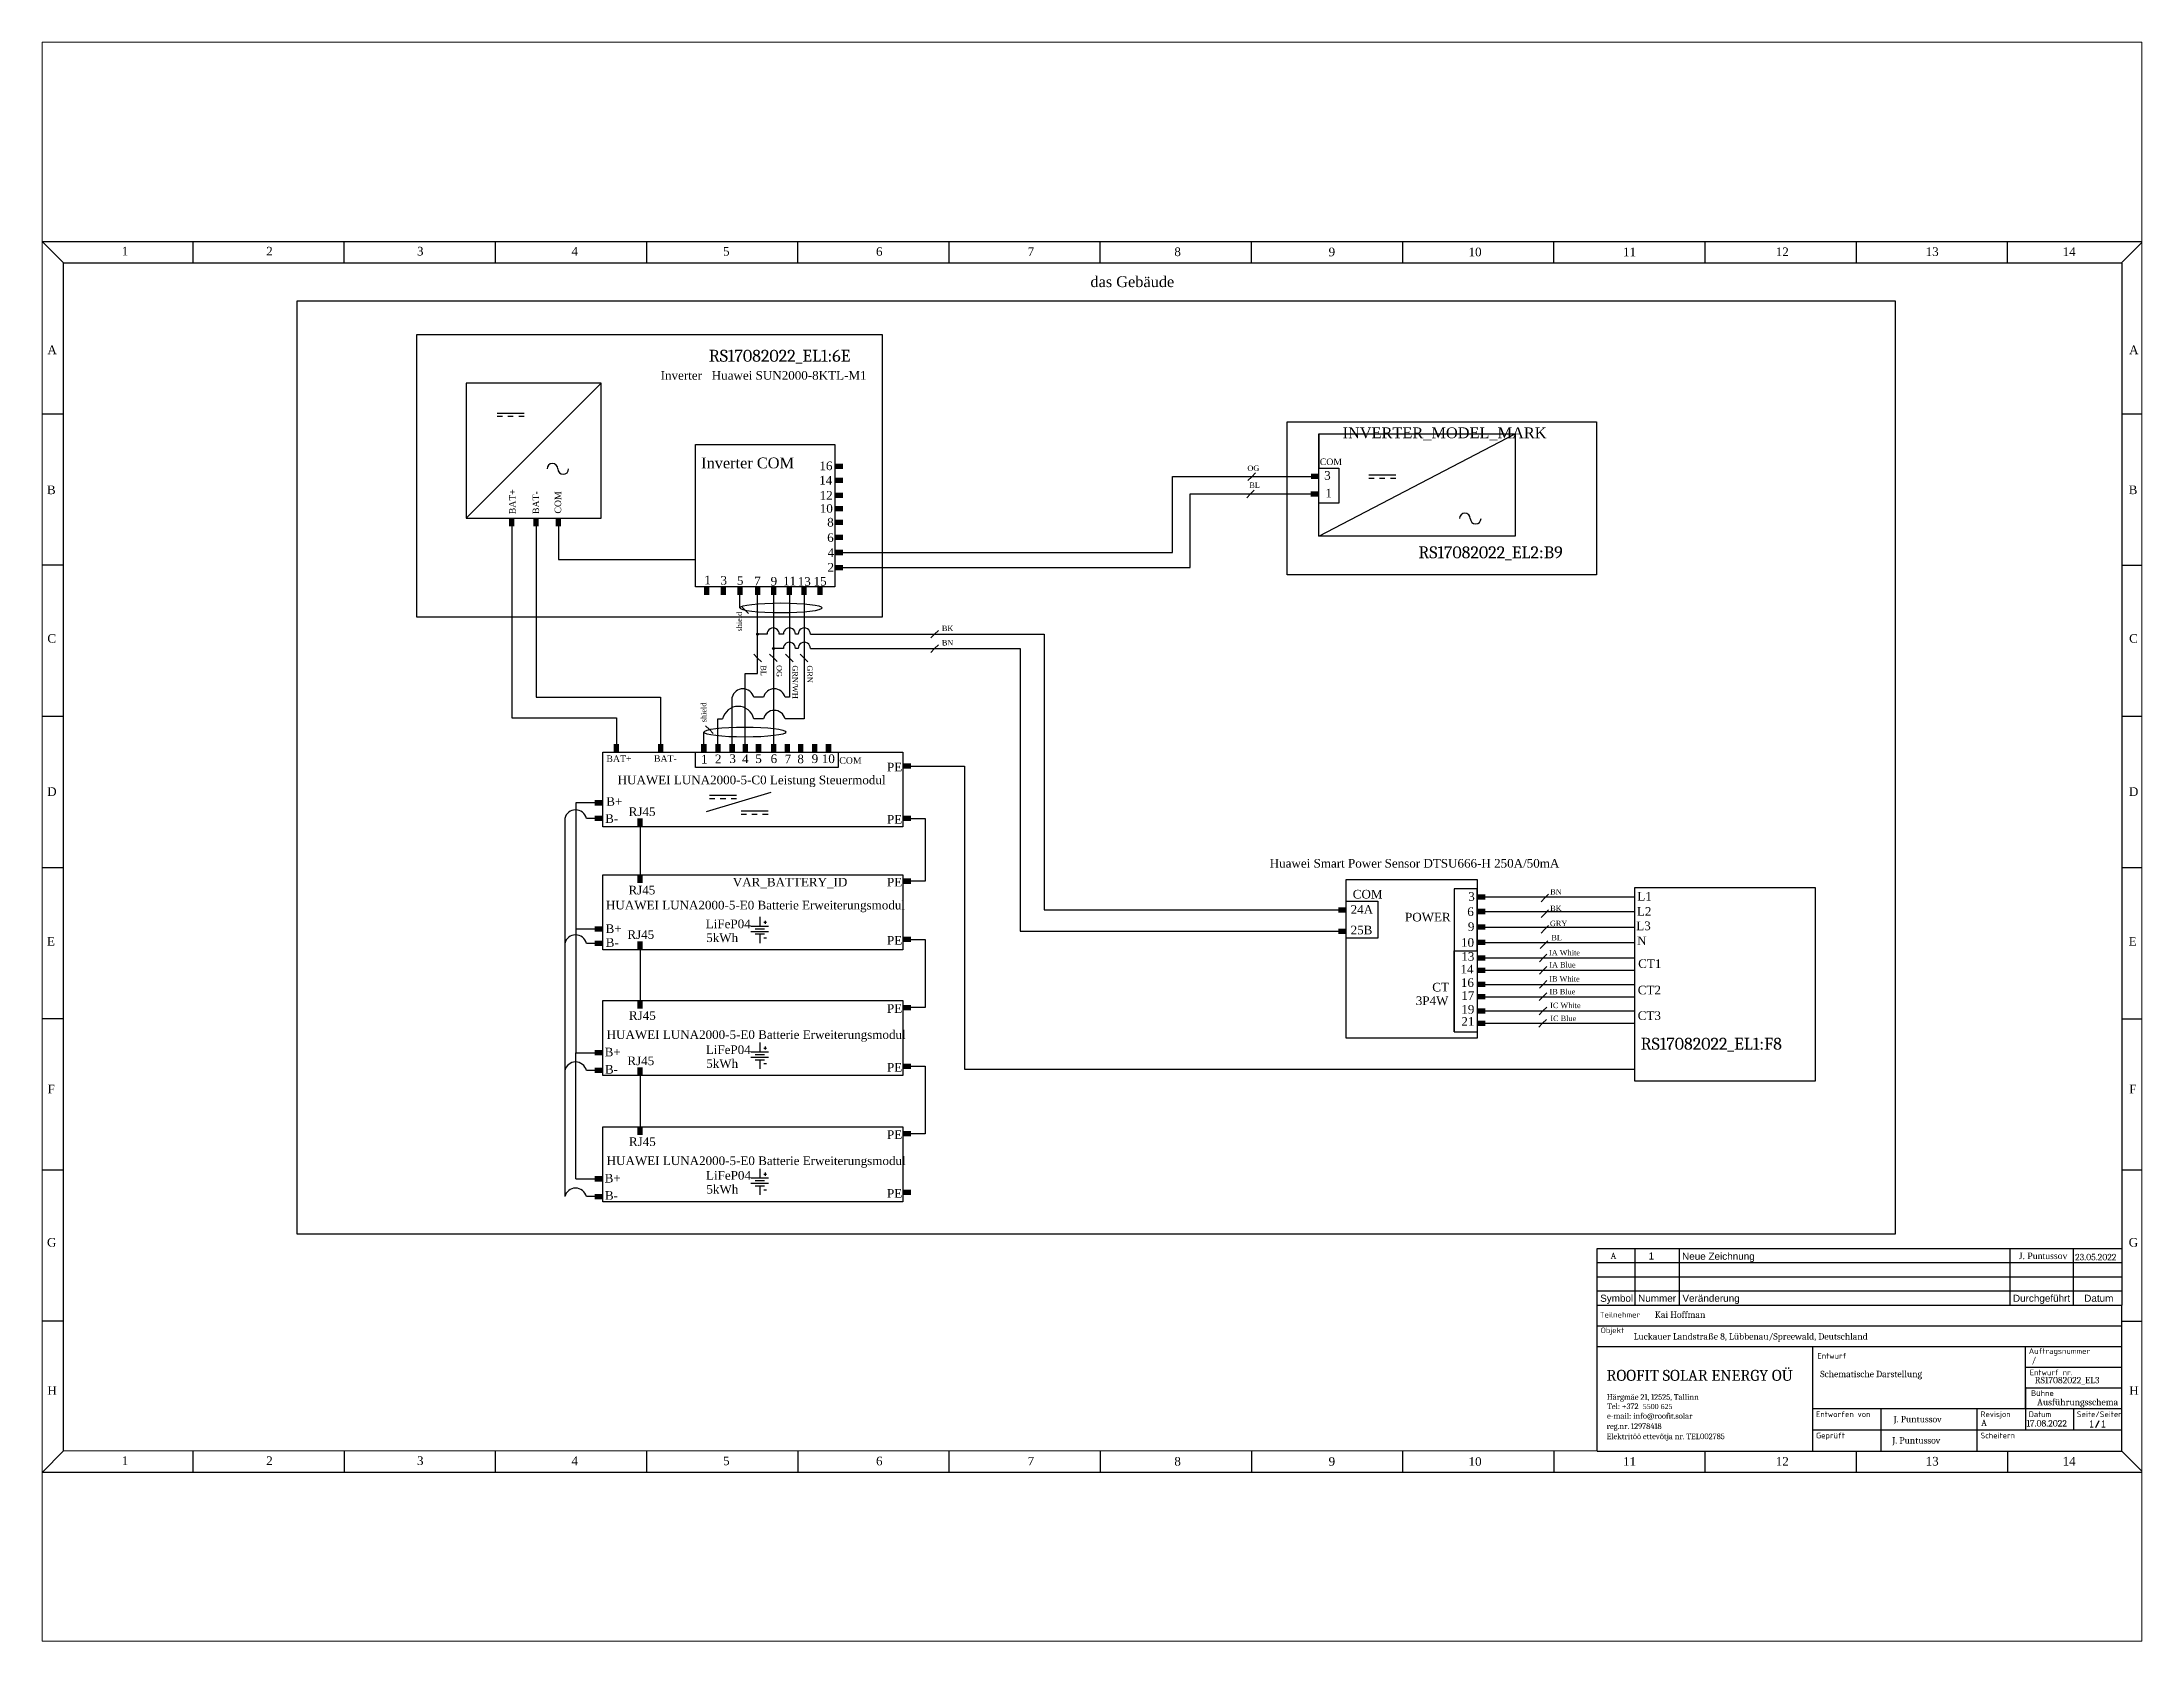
# Paper-space layout 'Layout2' of a CAD drawing. Header units: millimetres. Extents: x 0 to 257, y 0 to 195.
# The model-space entities are those that its viewports show. They can reach past a viewport. Long polylines and large blocks are cut down to what shows.
import ezdxf
from ezdxf.enums import TextEntityAlignment as Align

# ---------------------------------------------------------------- set-up
doc = ezdxf.new("R2010")
doc.units = ezdxf.units.MM
doc.linetypes.add('ACAD_ISO02W100', pattern=[15, 12, -3])
doc.layers.add('KIRJANURK', color=7, linetype='Continuous')
doc.styles.add('cable length', font='times.ttf', dxfattribs={"height": 10})
doc.styles.add('Component', font='times.ttf', dxfattribs={"height": 50})
doc.styles.add('KIRJANURK', font='swissc.ttf')
doc.styles.add('KIRJANURK_ABI', font='isocp.shx')
doc.styles.add('MtXpl_Cambria', font='Cambria.ttf')
doc.styles.add('MtXpl_Times_New_Roma', font='times.ttf')
doc.styles.get("Standard").update_dxf_attribs({"font": 'arial.ttf'})
doc.styles.add('style1', font='times.ttf', dxfattribs={"height": 16})

psp = doc.layouts.new('Layout2')

msp = doc.modelspace()

# ---------------------------------------------------------------- texts
at = {"color": 0}
for s, height, p in [('1', 328, (67377, -9908)), ('Neue Zeichnung', 328.11, (68924, -9918)), ('Symbol', 328.1, (65131, -11863)), ('Nummer', 328.1, (66891, -11863)), ('Veränderung', 328.11, (68941, -11863)), ('Durchgeführt', 328.11, (84241, -11863)), ('Datum', 328.1, (87541, -11863))]:
    msp.add_text(s, height=height, dxfattribs=at).set_placement(p)
at = {"color": 0, "style": 'KIRJANURK_ABI'}
for s, height, p in [('Teilnehmer', 262.5, (65115, -12591)), ('Objekt', 262.5, (65157, -13315)), ('Entwurf', 262.5, (75191, -14497)), ('Entworfen von', 262.49, (75124, -17200)), ('Datum', 262.5, (84968, -17200)), ('Geprüft', 262.5, (75124, -18184))]:
    msp.add_text(s, height=height, dxfattribs=at).set_placement(p)
at = {"color": 0, "linetype": 'Continuous', "style": 'KIRJANURK_ABI'}
for s, height, p in [('Auftragsnummer', 262.49, (84975, -14273)), ('Entwurf nr.', 262.49, (85021, -15264)), ('Bühne', 262.5, (85081, -16225)), ('Revisjon', 262.5, (82737, -17200)), ('Seite/Seiten', 262.49, (87199, -17200)), ('Scheitern', 262.5, (82737, -18185))]:
    msp.add_text(s, height=height, dxfattribs=at).set_placement(p)
at = {"attachment_point": 1}
for s, width, gutter_width, heights, insert, char_height, style in [('{\\fTimes New Roman|b0|i0|c186|p18;1}', 870, 1250, [0], (-3310, 36980), 400, 'style1'), ('{\\fTimes New Roman|b0|i0|c186|p18;2}', 870, 1250, [0], (3380, 36980), 400, 'style1'), ('{\\fTimes New Roman|b0|i0|c186|p18;3}', 870, 1250, [0], (10360, 36980), 400, 'style1'), ('{\\fTimes New Roman|b0|i0|c186|p18;4}', 870, 1250, [0], (17510, 36973), 400, 'style1'), ('{\\fTimes New Roman|b0|i0|c186|p18;5}', 870, 1250, [0], (24530, 36973), 400, 'style1'), ('{\\fTimes New Roman|b0|i0|c186|p18;6}', 870, 1250, [0], (31610, 36966), 400, 'style1'), ('{\\fTimes New Roman|b0|i0|c186|p18;7}', 870, 1250, [0], (38630, 36959), 400, 'style1'), ('{\\fTimes New Roman|b0|i0|c186|p18;8}', 870, 1250, [0], (45420, 36951), 400, 'style1'), ('{\\fTimes New Roman|b0|i0|c186|p18;9}', 870, 1250, [0], (52560, 36944), 400, 'style1'), ('{\\fTimes New Roman|b0|i0|c186|p18;10}', 870, 1250, [0], (59040, 36943), 400, 'style1'), ('{\\fTimes New Roman|b0|i0|c186|p18;11}', 870, 1250, [0], (66190, 36943), 400, 'style1'), ('{\\fTimes New Roman|b0|i0|c186|p18;12}', 870, 1250, [0], (73260, 36950), 400, 'style1'), ('{\\fTimes New Roman|b0|i0|c186|p18;13}', 870, 1250, [0], (80200, 36957), 400, 'style1'), ('{\\fTimes New Roman|b0|i0|c186|p18;14}', 870, 1250, [0], (86540, 36957), 400, 'style1'), ('{\\fTimes New Roman|b0|i0|c186|p18;das Gebäude}', 10041.26, 6250, [1807], (41535, 35617), 500, 'style1'), ('{\\fTimes New Roman|b0|i0|c186|p18;A}', 870, 1250, [0], (-6750, 32410), 400, 'style1'), ('{\\fTimes New Roman|b0|i0|c186|p18;A}', 870, 1250, [0], (89620, 32410), 400, 'style1'), ('{\\fTimes New Roman|b0|i0|c186|p18;Inverter} {\\fTimes New Roman|b0|i0|c186|p18;  }Huawei SUN2000-{\\fTimes New Roman|b0|i0|c186|p18;8}KTL-M1', 10101.09, 2822, [1458], (21640, 31228), 400, 'style1'), ('{\\fTimes New Roman|b0|i0|c186|p18;Inverter} {\\fTimes New Roman|b0|i0|c186|p18;COM}', 10101.09, 2822, [1458], (23515, 27225), 500, 'style1'), ('{\\fTimes New Roman|b0|i0|c204|p18;14\\fTimes New Roman|b0|i0|c186|p18; }', 647.26, 3125, [592], (28980, 26375), 400, 'style1'), ('{\\fTimes New Roman|b0|i0|c204|p18;16\\fTimes New Roman|b0|i0|c186|p18; }', 647.26, 3125, [592], (28990, 27040), 400, 'style1'), ('{\\fTimes New Roman|b0|i0|c186|p18;B}', 870, 1250, [0], (-6770, 25930), 400, 'style1'), ('{\\fTimes New Roman|b0|i0|c204|p18;12\\fTimes New Roman|b0|i0|c186|p18; }', 647.26, 3125, [592], (29000, 25677), 400, 'style1'), ('{\\fTimes New Roman|b0|i0|c186|p18;B}', 870, 1250, [0], (89600, 25930), 400, 'style1'), ('{\\fTimes New Roman|b0|i0|c204|p18;10\\fTimes New Roman|b0|i0|c186|p18; }', 647.26, 3125, [592], (29007, 25067), 400, 'style1'), ('{\\fTimes New Roman|b0|i0|c204|p18;8\\fTimes New Roman|b0|i0|c186|p18; }', 647.26, 3125, [592], (29350, 24430), 400, 'style1'), ('{\\fTimes New Roman|b0|i0|c204|p18;6\\fTimes New Roman|b0|i0|c186|p18; }', 647.26, 3125, [592], (29350, 23720), 400, 'style1'), ('{\\fTimes New Roman|b0|i0|c204|p18;4\\fTimes New Roman|b0|i0|c186|p18; }', 647.26, 3125, [592], (29370, 23027), 400, 'style1'), ('{\\fTimes New Roman|b0|i0|c204|p18;1\\fTimes New Roman|b0|i0|c186|p18; }', 647.26, 3125, [592], (23660, 21757), 400, 'style1'), ('{\\fTimes New Roman|b0|i0|c204|p18;3\\fTimes New Roman|b0|i0|c186|p18; }', 647.26, 3125, [592], (24410, 21740), 400, 'style1'), ('{\\fTimes New Roman|b0|i0|c204|p18;5\\fTimes New Roman|b0|i0|c186|p18; }', 647.26, 3125, [592], (25170, 21730), 400, 'style1'), ('{\\fTimes New Roman|b0|i0|c204|p18;7\\fTimes New Roman|b0|i0|c186|p18; }', 647.26, 3125, [592], (25970, 21710), 400, 'style1'), ('{\\fTimes New Roman|b0|i0|c204|p18;9\\fTimes New Roman|b0|i0|c186|p18; }', 647.26, 3125, [592], (26730, 21698), 400, 'style1'), ('{\\fTimes New Roman|b0|i0|c204|p18;11\\fTimes New Roman|b0|i0|c186|p18; }', 647.26, 3125, [592], (27306, 21710), 400, 'style1'), ('{\\fTimes New Roman|b0|i0|c204|p18;13\\fTimes New Roman|b0|i0|c186|p18; }', 647.26, 3125, [592], (27986, 21687), 400, 'style1'), ('{\\fTimes New Roman|b0|i0|c204|p18;15\\fTimes New Roman|b0|i0|c186|p18; }', 647.26, 3125, [592], (28720, 21697), 400, 'style1'), ('{\\fTimes New Roman|b0|i0|c204|p18;2\\fTimes New Roman|b0|i0|c186|p18; }', 647.26, 3125, [592], (29366, 22346), 400, 'style1'), ('{\\fTimes New Roman|b0|i0|c186|p18;C}', 870, 1250, [0], (-6750, 19050), 400, 'style1'), ('{\\fTimes New Roman|b0|i0|c186|p18;BK }', 647.26, 3125, [592], (34659, 19441), 250, 'cable length'), ('{\\fTimes New Roman|b0|i0|c186|p18;BN }', 647.26, 3125, [592], (34659, 18773), 250, 'cable length'), ('{\\fTimes New Roman|b0|i0|c186|p18;C}', 870, 1250, [0], (89620, 19050), 400, 'style1'), ('{\\fTimes New Roman|b0|i0|c186|p18;BAT+}', 3468.44, 3125, [0], (19130, 13432), 300, 'style1'), ('{\\fTimes New Roman|b0|i0|c186|p18;BAT}-', 3468.44, 3125, [0], (21330, 13440), 300, 'style1'), ('{\\fTimes New Roman|b0|i0|c204|p18;1\\fTimes New Roman|b0|i0|c186|p18; }', 647.26, 3125, [592], (23507, 13459), 400, 'style1'), ('2{\\fTimes New Roman|b0|i0|c186|p18; }', 647.26, 3125, [592], (24153, 13473), 400, 'style1'), ('3{\\fTimes New Roman|b0|i0|c186|p18; }', 647.26, 3125, [592], (24820, 13483), 400, 'style1'), ('4{\\fTimes New Roman|b0|i0|c186|p18; }', 647.26, 3125, [592], (25410, 13479), 400, 'style1'), ('5{\\fTimes New Roman|b0|i0|c186|p18; }', 647.26, 3125, [592], (26020, 13480), 400, 'style1'), ('6{\\fTimes New Roman|b0|i0|c186|p18; }', 647.26, 3125, [592], (26730, 13480), 400, 'style1'), ('7{\\fTimes New Roman|b0|i0|c186|p18; }', 647.26, 3125, [592], (27380, 13470), 400, 'style1'), ('8{\\fTimes New Roman|b0|i0|c186|p18; }', 647.26, 3125, [592], (27970, 13470), 400, 'style1'), ('9{\\fTimes New Roman|b0|i0|c186|p18; }', 647.26, 3125, [592], (28630, 13480), 400, 'style1'), ('{\\fTimes New Roman|b0|i0|c204|p18;1}0{\\fTimes New Roman|b0|i0|c186|p18; }', 647.26, 3125, [592], (29100, 13480), 400, 'style1'), ('COM', 3468.44, 3125, [0], (29910, 13350), 300, 'style1'), ('{\\fTimes New Roman|b0|i0|c186|p18;PE }', 647.26, 3125, [592], (32118, 13095), 400, 'style1'), ('{\\fTimes New Roman|b0|i0|c186|p18;D}', 870, 1250, [0], (-6760, 11960), 400, 'style1'), ('{\\fTimes New Roman|b0|i0|c186|p18;HUAWEI LUNA2000}-5-C0 Leistung Steuermodul', 13625.69, 2822, [1346], (19650, 12498), 400, 'style1'), ('{\\fTimes New Roman|b0|i0|c186|p18;D}', 870, 1250, [0], (89610, 11960), 400, 'style1'), ('B-{\\fTimes New Roman|b0|i0|c186|p18; }', 647.26, 3125, [592], (19070, 10710), 400, 'style1'), ('B+{\\fTimes New Roman|b0|i0|c186|p18; }', 647.26, 3125, [592], (19120, 11500), 400, 'style1'), ('RJ45{\\fTimes New Roman|b0|i0|c186|p18; }', 647.26, 3125, [592], (20160, 11029), 400, 'style1'), ('{\\fTimes New Roman|b0|i0|c186|p18;PE }', 647.26, 3125, [592], (32118, 10675), 400, 'style1'), ('Huawei S{\\fTimes New Roman|b0|i0|c186|p18;mart Power Sensor DTSU666-H 250A/50mA}', 13625.69, 2822, [1346], (49835, 8639), 400, 'style1'), ('{\\fTimes New Roman|b0|i0|c186|p18;COM}', 647.26, 3125, [592], (53680, 7209), 400, 'style1'), ('{\\fTimes New Roman|b0|i0|c204|p18;3\\fTimes New Roman|b0|i0|c186|p18; }', 647.26, 3125, [592], (59025, 7101), 400, 'style1'), ('{\\fTimes New Roman|b0|i0|c186|p18;BN }', 647.26, 3125, [592], (62819, 7240), 250, 'cable length'), ('{\\fTimes New Roman|b0|i0|c186|p18;L1 }', 647.26, 3125, [592], (66854, 7112), 400, 'style1'), ('{\\fTimes New Roman|b0|i0|c204|p18;24\\fTimes New Roman|b0|i0|c186|p18;A }', 647.26, 3125, [592], (53580, 6500), 400, 'style1'), ('{\\fTimes New Roman|b0|i0|c186|p18;POWER}', 647.26, 3125, [592], (56099, 6148), 400, 'style1'), ('{\\fTimes New Roman|b0|i0|c204|p18;6\\fTimes New Roman|b0|i0|c186|p18; }', 647.26, 3125, [592], (58980, 6401), 400, 'style1'), ('{\\fTimes New Roman|b0|i0|c186|p18;BK }', 647.26, 3125, [592], (62819, 6479), 250, 'cable length'), ('{\\fTimes New Roman|b0|i0|c186|p18;L2 }', 647.26, 3125, [592], (66833, 6413), 400, 'style1'), ('{\\fTimes New Roman|b0|i0|c186|p18;E}', 870, 1250, [0], (-6770, 5030), 400, 'style1'), ('{\\fTimes New Roman|b0|i0|c204|p18;25\\fTimes New Roman|b0|i0|c186|p18;B\\fTimes New Roman|b0|i0|c204|p18;  \\fTimes New Roman|b0|i0|c186|p18; }', 647.26, 3125, [592], (53580, 5550), 400, 'style1'), ('{\\fTimes New Roman|b0|i0|c204|p18;10\\fTimes New Roman|b0|i0|c186|p18; }', 647.26, 3125, [592], (58691, 4972), 400, 'style1'), ('{\\fTimes New Roman|b0|i0|c204|p18;9\\fTimes New Roman|b0|i0|c186|p18; }', 647.26, 3125, [592], (59008, 5704), 400, 'style1'), ('{\\fTimes New Roman|b0|i0|c186|p18;GRY }', 647.26, 3125, [592], (62807, 5780), 250, 'cable length'), ('{\\fTimes New Roman|b0|i0|c186|p18;BL }', 647.26, 3125, [592], (62875, 5123), 250, 'cable length'), ('{\\fTimes New Roman|b0|i0|c186|p18;L3 }', 647.26, 3125, [592], (66803, 5743), 400, 'style1'), ('{\\fTimes New Roman|b0|i0|c186|p18;N }', 647.26, 3125, [592], (66843, 5050), 400, 'style1'), ('{\\fTimes New Roman|b0|i0|c186|p18;E}', 870, 1250, [0], (89600, 5030), 400, 'style1'), ('{\\fTimes New Roman|b0|i0|c204|p18;13\\fTimes New Roman|b0|i0|c186|p18; }', 647.26, 3125, [592], (58705, 4327), 400, 'style1'), ('{\\fTimes New Roman|b0|i0|c186|p18;IA White}', 1417.38, 3125, [618], (62765, 4427), 250, 'cable length'), ('{\\fTimes New Roman|b0|i0|c186|p18;CT1 }', 647.26, 3125, [592], (66893, 3993), 400, 'style1'), ('{\\fTimes New Roman|b0|i0|c204|p18;14\\fTimes New Roman|b0|i0|c186|p18; }', 647.26, 3125, [592], (58665, 3737), 400, 'style1'), ('{\\fTimes New Roman|b0|i0|c204|p18;16\\fTimes New Roman|b0|i0|c186|p18; }', 647.26, 3125, [592], (58685, 3117), 400, 'style1'), ('{\\fTimes New Roman|b0|i0|c186|p18;IA Blue}', 1417.38, 3125, [618], (62777, 3864), 250, 'cable length'), ('{\\fTimes New Roman|b0|i0|c186|p18;IB White}', 1417.38, 3125, [618], (62777, 3214), 250, 'cable length'), ('{\\fTimes New Roman|b0|i0|c186|p18;3P4W}', 647.26, 3125, [592], (56597, 2277), 400, 'style1'), ('{\\fTimes New Roman|b0|i0|c186|p18;CT}', 819.31, 3125, [608], (57360, 2905), 400, 'style1'), ('{\\fTimes New Roman|b0|i0|c204|p18;17\\fTimes New Roman|b0|i0|c186|p18; }', 647.26, 3125, [592], (58705, 2517), 400, 'style1'), ('{\\fTimes New Roman|b0|i0|c186|p18;IB Blue}', 1417.38, 3125, [618], (62787, 2624), 250, 'cable length'), ('{\\fTimes New Roman|b0|i0|c186|p18;IC White}', 1417.38, 3125, [618], (62817, 1984), 250, 'cable length'), ('{\\fTimes New Roman|b0|i0|c186|p18;CT2 }', 647.26, 3125, [592], (66873, 2772), 400, 'style1'), ('{\\fTimes New Roman|b0|i0|c204|p18;21\\fTimes New Roman|b0|i0|c186|p18; }', 647.26, 3125, [592], (58705, 1317), 400, 'style1'), ('{\\fTimes New Roman|b0|i0|c204|p18;19\\fTimes New Roman|b0|i0|c186|p18; }', 647.26, 3125, [592], (58705, 1877), 400, 'style1'), ('{\\fTimes New Roman|b0|i0|c186|p18;IC Blue}', 1417.38, 3125, [618], (62827, 1384), 250, 'cable length'), ('{\\fTimes New Roman|b0|i0|c186|p18;CT3 }', 647.26, 3125, [592], (66872, 1587), 400, 'style1'), ('{\\fTimes New Roman|b0|i0|c186|p18;F}', 870, 1250, [0], (-6740, -1810), 400, 'style1'), ('{\\fTimes New Roman|b0|i0|c186|p18;F}', 870, 1250, [0], (89630, -1810), 400, 'style1'), ('{\\fTimes New Roman|b0|i0|c186|p18;G}', 870, 1250, [0], (-6770, -8910), 400, 'style1'), ('{\\fTimes New Roman|b0|i0|c186|p18;G}', 870, 1250, [0], (89600, -8910), 400, 'style1'), ('{\\fTimes New Roman|b0|i0|c186|p18;H}', 870, 1250, [0], (-6750, -15770), 400, 'style1'), ('{\\fTimes New Roman|b0|i0|c186|p18;H}', 870, 1250, [0], (89620, -15770), 400, 'style1'), ('{\\fTimes New Roman|b0|i0|c186|p18;1}', 870, 1250, [0], (-3310, -19020), 400, 'style1'), ('{\\fTimes New Roman|b0|i0|c186|p18;2}', 870, 1250, [0], (3380, -19020), 400, 'style1'), ('{\\fTimes New Roman|b0|i0|c186|p18;3}', 870, 1250, [0], (10360, -19020), 400, 'style1'), ('{\\fTimes New Roman|b0|i0|c186|p18;4}', 870, 1250, [0], (17510, -19027), 400, 'style1'), ('{\\fTimes New Roman|b0|i0|c186|p18;5}', 870, 1250, [0], (24530, -19027), 400, 'style1'), ('{\\fTimes New Roman|b0|i0|c186|p18;6}', 870, 1250, [0], (31610, -19034), 400, 'style1'), ('{\\fTimes New Roman|b0|i0|c186|p18;7}', 870, 1250, [0], (38630, -19041), 400, 'style1'), ('{\\fTimes New Roman|b0|i0|c186|p18;8}', 870, 1250, [0], (45420, -19049), 400, 'style1'), ('{\\fTimes New Roman|b0|i0|c186|p18;9}', 870, 1250, [0], (52560, -19056), 400, 'style1'), ('{\\fTimes New Roman|b0|i0|c186|p18;10}', 870, 1250, [0], (59040, -19057), 400, 'style1'), ('{\\fTimes New Roman|b0|i0|c186|p18;11}', 870, 1250, [0], (66190, -19057), 400, 'style1'), ('{\\fTimes New Roman|b0|i0|c186|p18;12}', 870, 1250, [0], (73260, -19050), 400, 'style1'), ('{\\fTimes New Roman|b0|i0|c186|p18;13}', 870, 1250, [0], (80200, -19043), 400, 'style1'), ('{\\fTimes New Roman|b0|i0|c186|p18;14}', 870, 1250, [0], (86540, -19043), 400, 'style1')]:
    msp.add_mtext_dynamic_manual_height_columns(s, width=width, gutter_width=gutter_width, heights=heights, dxfattribs=dict(at, insert=insert, char_height=char_height, style=style))
for s, width, heights, insert, char_height, rotation, style in [('{\\fTimes New Roman|b0|i0|c186|p18;BAT+}', 3468.44, [0], (14625, 24599), 300, 90, 'style1'), ('{\\fTimes New Roman|b0|i0|c186|p18;BAT-}', 3468.44, [0], (15715, 24610), 300, 90, 'style1'), ('{\\fTimes New Roman|b0|i0|c186|p18;COM}', 3468.44, [0], (16735, 24630), 300, 90, 'style1'), ('shield{\\fTimes New Roman|b0|i0|c186|p18; }', 647.26, [592], (25156, 19171), 250, 90, 'cable length'), ('{\\fTimes New Roman|b0|i0|c186|p18;BL }', 647.26, [592], (26525, 17603), 250, 270.32227, 'cable length'), ('OG{\\fTimes New Roman|b0|i0|c186|p18; }', 647.26, [592], (27256, 17616), 250, 270.58563, 'cable length'), ('GRN/WH{\\fTimes New Roman|b0|i0|c186|p18; }', 647.26, [592], (27993, 17601), 250, 270, 'cable length'), ('GRN{\\fTimes New Roman|b0|i0|c186|p18; }', 647.26, [592], (28673, 17601), 250, 270, 'cable length'), ('shield{\\fTimes New Roman|b0|i0|c186|p18; }', 647.26, [592], (23505, 14968), 250, 90, 'cable length')]:
    msp.add_mtext_dynamic_manual_height_columns(s, width=width, gutter_width=3125, heights=heights, dxfattribs=dict(at, insert=insert, char_height=char_height, rotation=rotation, style=style))
at = {"insert": (84509, -9587), "char_height": 298.2, "width": 2298.54, "attachment_point": 1, "style": 'Component'}
msp.add_mtext('J. Puntussov', dxfattribs=at)
at = {"layer": 'KIRJANURK'}
for s, height, style, p in [('RS17082022_EL1:6E', 554.58, 'MtXpl_Cambria', (23870, 31661)), ('RS17082022_EL1:F8', 554.58, 'MtXpl_Cambria', (67005, -191)), ('A', 298, 'MtXpl_Cambria', (65611, -9884)), ('23.05.2022', 298.2, 'MtXpl_Cambria', (87121, -9940)), ('Kai Hoffman', 298.2, 'MtXpl_Cambria', (67662, -12606)), ('Luckauer Landstraße 8, Lübbenau/Spreewald, Deutschland', 298.2, 'MtXpl_Cambria', (66681, -13613)), ('/', 298, 'MtXpl_Cambria', (85103, -14710)), ('ROOFIT SOLAR ENERGY OÜ', 504.22, 'MtXpl_Cambria', (65425, -15520)), ('Schematische Darstellung', 298.2, 'MtXpl_Cambria', (75322, -15353)), ('RS17082022_EL3', 298.2, 'MtXpl_Cambria', (85246, -15637)), ('   Härgmäe 21, 12525, Tallinn', 261.66, 'MtXpl_Cambria', (65181, -16400)), ('Ausführungsschema', 298.2, 'MtXpl_Cambria', (85359, -16653)), ('reg.nr. 12978418', 261.66, 'MtXpl_Cambria', (65432, -17753)), ('  Tel: +372 ', 261.66, 'MtXpl_Cambria', (65277, -16830)), ('  e-mail: info@roofit.solar', 261.66, 'MtXpl_Cambria', (65277, -17277)), ('5500 625', 239.9, 'MtXpl_Times_New_Roma', (67105, -16830)), ('J. Puntussov', 298.2, 'MtXpl_Cambria', (78721, -17445)), ('A', 298, 'MtXpl_Cambria', (82767, -17613)), ('17.08.2022', 298.2, 'MtXpl_Cambria', (84870, -17637)), ('Elektritöö ettevõtja nr. TEL002785', 261.66, 'MtXpl_Cambria', (65432, -18223)), ('J. Puntussov', 298.2, 'MtXpl_Cambria', (78657, -18427))]:
    msp.add_text(s, height=height, dxfattribs=dict(at, style=style)).set_placement(p)
at = {"layer": 'KIRJANURK', "style": 'KIRJANURK', "flags": 8}
msp.add_attdef('1', text='', height=328, dxfattribs=at).set_placement((87984, -17686), align=Align.RIGHT)
msp.add_attdef('1', (88327, -17686), '', height=328, dxfattribs=at)

# ---------------------------------------------------------------- blocks, each defined once
blk = doc.blocks.new('BATTARIE1')
at = {"color": 242, "true_color": 0xcd2027}
blk.add_line((17720, -6170), (17720, -330), dxfattribs=at)
for p, q in [((33225, -960), (33890, -960)), ((33890, -960), (33890, -4080)), ((17200, -1150), (17200, -6990)), ((20690, -1390), (20690, -3760)), ((33890, -4080), (33225, -4080)), ((26230, -5704), (26230, -6124)), ((25820, -6124), (26230, -6124)), ((25820, -6374), (26230, -6374)), ((26010, -6254), (26230, -6254)), ((26010, -6494), (26230, -6494)), ((26230, -6124), (26640, -6124)), ((26230, -6254), (26450, -6254)), ((26230, -6374), (26640, -6374)), ((26230, -6494), (26450, -6494)), ((26230, -6494), (26230, -6914)), ((26420, -5954), (26540, -5954)), ((26420, -6674), (26540, -6674)), ((26480, -5884), (26480, -6024)), ((18585, -6990), (18200, -6990))]:
    blk.add_line(p, q)
at = {"color": 1}
blk.add_line((17720, -6170), (18585, -6170), dxfattribs=at)
blk.add_lwpolyline([(18960, -3760), (32850, -3760), (32850, -7230), (18960, -7230)], close=True)
at = {"const_width": 250}
for points in [[(20690, -3760), (20690, -4135)], [(33225, -4080), (32850, -4080)], [(18960, -6170), (18585, -6170)], [(33225, -6800), (32850, -6800)], [(18960, -6990), (18585, -6990)]]:
    blk.add_lwpolyline(points, dxfattribs=at)
blk.add_arc((17700, -7115), 515, 14.03624, 165.96376)
at = {"char_height": 400, "attachment_point": 1, "style": 'style1'}
for s, width, gutter_width, heights, insert in [('RJ45{\\fTimes New Roman|b0|i0|c186|p18; }', 647.26, 3125, [592], (20172, -4250)), ('{\\fTimes New Roman|b0|i0|c186|p18;PE }', 647.26, 3125, [592], (32118, -3925)), ('{\\fTimes New Roman|b0|i0|c186|p18;HUAWEI LUNA2000}-5-E0 Batterie Erweiterungsmodul', 13625.69, 2822, [1346], (19140, -5132)), ('LiFeP04', 1980, 2822, [554], (23740, -5810)), ('B+{\\fTimes New Roman|b0|i0|c186|p18; }', 647.26, 3125, [592], (19050, -5940)), ('B-{\\fTimes New Roman|b0|i0|c186|p18; }', 647.26, 3125, [592], (19060, -6740)), ('5kWh', 1980, 2822, [554], (23759, -6451)), ('{\\fTimes New Roman|b0|i0|c186|p18;PE }', 647.26, 3125, [592], (32118, -6645))]:
    blk.add_mtext_dynamic_manual_height_columns(s, width=width, gutter_width=gutter_width, heights=heights, dxfattribs=dict(at, insert=insert))
blk = doc.blocks.new('BATTARIE2')
at = {"color": 1}
for p, q in [((17720, 5401), (17720, -330)), ((17720, -330), (18585, -330))]:
    blk.add_line(p, q, dxfattribs=at)
for p, q in [((33225, 4916), (33890, 4916)), ((33890, 4916), (33890, 1760)), ((17200, 4731), (17200, -1150)), ((20690, 4455), (20690, 2080)), ((33890, 1760), (33225, 1760)), ((26230, 136), (26230, -284)), ((25820, -284), (26230, -284)), ((25820, -534), (26230, -534)), ((26010, -414), (26230, -414)), ((26010, -654), (26230, -654)), ((26230, -284), (26640, -284)), ((26230, -414), (26450, -414)), ((26230, -534), (26640, -534)), ((26230, -654), (26450, -654)), ((26230, -654), (26230, -1074)), ((26420, -114), (26540, -114)), ((26420, -834), (26540, -834)), ((26480, -44), (26480, -184)), ((18585, -1150), (18200, -1150))]:
    blk.add_line(p, q)
blk.add_lwpolyline([(18960, 2080), (32850, 2080), (32850, -1390), (18960, -1390)], close=True)
at = {"const_width": 250}
for points in [[(20690, 2080), (20690, 1705)], [(33225, 1760), (32850, 1760)], [(18960, -330), (18585, -330)], [(20690, -1015), (20690, -1390)], [(33225, -960), (32850, -960)], [(18960, -1150), (18585, -1150)]]:
    blk.add_lwpolyline(points, dxfattribs=at)
blk.add_arc((17700, -1275), 515, 14.03624, 165.96376)
at = {"char_height": 400, "attachment_point": 1, "style": 'style1'}
for s, width, gutter_width, heights, insert in [('RJ45{\\fTimes New Roman|b0|i0|c186|p18; }', 647.26, 3125, [592], (20172, 1590)), ('{\\fTimes New Roman|b0|i0|c186|p18;PE }', 647.26, 3125, [592], (32118, 1915)), ('{\\fTimes New Roman|b0|i0|c186|p18;HUAWEI LUNA2000}-5-E0 Batterie Erweiterungsmodul', 13625.69, 2822, [1346], (19140, 708)), ('LiFeP04', 1980, 2822, [554], (23730, 10)), ('B+{\\fTimes New Roman|b0|i0|c186|p18; }', 647.26, 3125, [592], (19050, -100)), ('B-{\\fTimes New Roman|b0|i0|c186|p18; }', 647.26, 3125, [592], (19060, -900)), ('RJ45{\\fTimes New Roman|b0|i0|c186|p18; }', 647.26, 3125, [592], (20100, -506)), ('5kWh', 1980, 2822, [554], (23749, -631)), ('{\\fTimes New Roman|b0|i0|c186|p18;PE }', 647.26, 3125, [592], (32118, -805))]:
    blk.add_mtext_dynamic_manual_height_columns(s, width=width, gutter_width=gutter_width, heights=heights, dxfattribs=dict(at, insert=insert))
blk = doc.blocks.new('BATTARIE3')
at = {"color": 1}
for p, q in [((18585, 11240), (17720, 11240)), ((17720, 11240), (17720, 5401)), ((17720, 5401), (18585, 5401))]:
    blk.add_line(p, q, dxfattribs=at)
for p, q in [((17200, 10520), (17200, 4731)), ((18585, 10520), (18200, 10520)), ((20690, 10145), (20690, 7900)), ((33225, 10520), (33890, 10520)), ((33890, 10520), (33890, 7611)), ((33890, 7611), (33225, 7611)), ((26230, 5956), (26230, 5536)), ((25820, 5536), (26230, 5536)), ((25820, 5286), (26230, 5286)), ((26010, 5406), (26230, 5406)), ((26010, 5166), (26230, 5166)), ((26230, 5536), (26640, 5536)), ((26230, 5406), (26450, 5406)), ((26230, 5286), (26640, 5286)), ((26230, 5166), (26450, 5166)), ((26230, 5166), (26230, 4746)), ((26420, 5706), (26540, 5706)), ((26420, 4986), (26540, 4986)), ((26480, 5776), (26480, 5636)), ((18585, 4731), (18200, 4731))]:
    blk.add_line(p, q)
blk.add_lwpolyline([(18960, 7900), (32850, 7900), (32850, 4430), (18960, 4430)], close=True)
at = {"const_width": 250}
for points in [[(20690, 7900), (20690, 7525)], [(33225, 7611), (32850, 7611)], [(18960, 5401), (18585, 5401)], [(20690, 4830), (20690, 4455)], [(33225, 4916), (32850, 4916)], [(18960, 4731), (18585, 4731)]]:
    blk.add_lwpolyline(points, dxfattribs=at)
for centre in [(17700, 10395), (17700, 4606)]:
    blk.add_arc(centre, 515, 14.03624, 165.96376)
at = {"char_height": 400, "attachment_point": 1, "style": 'style1'}
for s, width, gutter_width, heights, insert in [('RJ45{\\fTimes New Roman|b0|i0|c186|p18; }', 647.26, 3125, [592], (20150, 7399)), ('{\\fTimes New Roman|b0|i0|c186|p18;PE }', 647.26, 3125, [592], (32118, 7766)), ('{\\fTimes New Roman|b0|i0|c186|p18;HUAWEI LUNA2000}-5-E0 Batterie Erweiterungsmodul', 13625.69, 2822, [1346], (19110, 6703)), ('LiFeP04', 1980, 2822, [554], (23729, 5834)), ('B+{\\fTimes New Roman|b0|i0|c186|p18; }', 647.26, 3125, [592], (19090, 5611)), ('B-{\\fTimes New Roman|b0|i0|c186|p18; }', 647.26, 3125, [592], (19100, 4971)), ('RJ45{\\fTimes New Roman|b0|i0|c186|p18; }', 647.26, 3125, [592], (20100, 5339)), ('5kWh', 1980, 2822, [554], (23748, 5193)), ('{\\fTimes New Roman|b0|i0|c186|p18;PE }', 647.26, 3125, [592], (32118, 5071))]:
    blk.add_mtext_dynamic_manual_height_columns(s, width=width, gutter_width=gutter_width, heights=heights, dxfattribs=dict(at, insert=insert))
at = {"insert": (24980, 7766), "char_height": 400, "width": 10800.09, "attachment_point": 1, "style": 'Component'}
blk.add_mtext('{\\fTimes New Roman|b0|i0|c186|p18;VAR_BATTERY_ID}', dxfattribs=at)
blk = doc.blocks.new('INVERTER')
for p, q in [((52108, 23580), (61190, 28330)), ((52115, 28330), (61190, 28330)), ((61190, 28330), (61190, 23580)), ((45340, 22830), (45340, 26350)), ((45340, 26350), (51740, 26350)), ((48828, 26160), (49003, 26338)), ((49003, 26338), (49178, 26517)), ((55670, 26410), (54420, 26410)), ((54670, 26260), (54420, 26260)), ((55170, 26260), (54920, 26260)), ((55670, 26260), (55420, 26260)), ((55670, 26410), (55670, 26410)), ((46160, 22130), (46160, 25540)), ((46160, 25540), (51733, 25540)), ((48771, 25362), (48946, 25540)), ((48946, 25540), (49122, 25718)), ((52108, 23580), (52108, 25120)), ((61190, 23580), (52108, 23580)), ((30075, 22830), (45340, 22830)), ((30075, 22130), (46160, 22130))]:
    blk.add_line(p, q)
at = {"color": 252, "linetype": 'ACAD_ISO02W100', "ltscale": 50, "true_color": 0x939598}
blk.add_lwpolyline([(50650, 28885), (64970, 28885), (64970, 21790), (50650, 21790)], close=True, dxfattribs=at)
for points in [[(52115, 26730), (52115, 26730), (52115, 28330), (52115, 28330)], [(52115, 26730), (53040, 26730), (53040, 25120), (52115, 25120)]]:
    blk.add_lwpolyline(points, close=True)
at = {"const_width": 250}
for points in [[(52115, 26350), (51740, 26350)], [(52108, 25540), (51733, 25540)]]:
    blk.add_lwpolyline(points, dxfattribs=at)
for centre, start, end in [((58870, 24400), 0, 180), ((59370, 24400), 180, 0)]:
    blk.add_arc(centre, 250, start, end)
at = {"style": 'Component'}
blk.add_text('INVERTER_MODEL_MARK', height=500, dxfattribs=at).set_placement((53210, 28120))
at = {"char_height": 250, "attachment_point": 1, "style": 'cable length'}
for s, insert, rotation in [('OG{\\fTimes New Roman|b0|i0|c186|p18; }', (48800, 26854), 0.58563), ('{\\fTimes New Roman|b0|i0|c186|p18;BL }', (48893, 26070), 0.32227)]:
    blk.add_mtext_dynamic_manual_height_columns(s, width=647.26, gutter_width=3125, heights=[592], dxfattribs=dict(at, insert=insert, rotation=rotation))
at = {"style": 'style1'}
for s, width, heights, insert, char_height, attachment_point in [('{\\fTimes New Roman|b0|i0|c186|p18;COM}', 3468.44, [0], (53185, 27180), 300, 3), ('{\\fTimes New Roman|b0|i0|c204|p18;3\\fTimes New Roman|b0|i0|c186|p18; }', 647.26, [592], (52356, 26596), 400, 1), ('{\\fTimes New Roman|b0|i0|c204|p18;1\\fTimes New Roman|b0|i0|c186|p18; }', 647.26, [592], (52414, 25779), 400, 1)]:
    blk.add_mtext_dynamic_manual_height_columns(s, width=width, gutter_width=3125, heights=heights, dxfattribs=dict(at, insert=insert, char_height=char_height, attachment_point=attachment_point))
at = {"layer": 'KIRJANURK', "style": 'MtXpl_Cambria'}
blk.add_text('RS17082022_EL2:B9', height=554.58, dxfattribs=at).set_placement((56713, 22559))

# ---------------------------------------------------------------- linework, layer by layer
for p, q in [((-7000, -19770), (-7007, 37235)), ((-7007, 37235), (90273, 37235)), ((-6007, 36235), (-7007, 37235)), ((-7, 36235), (-7, 37239)), ((6993, 36235), (6993, 37239)), ((13993, 36235), (13993, 37239)), ((20993, 36235), (20993, 37236)), ((27993, 36235), (27993, 37235)), ((34993, 36235), (34993, 37234)), ((41993, 36235), (41993, 37233)), ((48993, 36235), (48993, 37232)), ((55993, 36235), (55993, 37231)), ((62993, 36235), (62993, 37230)), ((69993, 36235), (69993, 37230)), ((76993, 36235), (76993, 37230)), ((83993, 36235), (83993, 37230)), ((89273, 36235), (90273, 37235)), ((90273, 37235), (90280, -19770)), ((-6007, -18765), (-6007, 36235)), ((-6007, 36235), (89273, 36235)), ((89280, 36230), (89280, -12016)), ((18880, 30670), (12630, 24420)), ((-6006, 29235), (-7007, 29235)), ((15320, 29270), (14070, 29270)), ((15320, 29270), (15320, 29270)), ((90280, 29230), (89279, 29230)), ((14320, 29120), (14070, 29120)), ((14820, 29120), (14570, 29120)), ((15320, 29120), (15070, 29120)), ((15875, 24045), (15875, 16130)), ((16905, 24045), (16905, 22510)), ((16905, 22510), (23250, 22510)), ((-6006, 22235), (-7007, 22235)), ((90280, 22230), (89279, 22230)), ((25310, 20267), (25310, 20865)), ((26130, 17230), (26130, 20865)), ((26870, 20865), (26870, 17230)), ((27600, 20865), (27600, 16130)), ((28280, 20865), (28280, 15130)), ((25710, 20000), (25410, 20300)), ((26570, 19048), (26130, 19048)), ((27320, 19048), (27130, 19052)), ((28010, 19048), (27880, 19048)), ((28570, 19048), (39400, 19048)), ((34143, 18871), (34320, 19048)), ((34320, 19048), (34497, 19224)), ((34320, 18380), (34497, 18557)), ((39400, 19048), (39400, 6280)), ((25952, 18116), (26130, 17940)), ((26130, 17940), (26308, 17764)), ((26680, 18126), (26859, 17951)), ((26859, 17951), (27037, 17776)), ((27320, 18380), (26870, 18380)), ((27423, 18117), (27600, 17940)), ((27600, 17940), (27777, 17763)), ((28010, 18380), (27880, 18380)), ((28103, 18117), (28280, 17940)), ((28280, 17940), (28457, 17763)), ((28570, 18380), (38290, 18380)), ((34143, 18203), (34320, 18380)), ((38290, 18380), (38290, 5290)), ((25560, 13965), (25560, 17230)), ((25560, 17230), (26130, 17230)), ((26870, 17230), (26870, 13965)), ((15875, 16130), (21640, 16130)), ((21640, 16130), (21640, 13965)), ((24950, 13965), (24950, 16130)), ((26400, 16130), (25950, 16130)), ((27600, 16130), (27400, 16130)), ((-6006, 15235), (-7007, 15235)), ((23899, 14629), (23722, 14806)), ((24076, 14453), (23899, 14629)), ((24290, 13965), (24290, 15130)), ((24290, 15130), (24510, 15130)), ((26400, 15130), (25950, 15130)), ((28280, 15130), (27400, 15130)), ((90280, 15230), (89279, 15230)), ((23640, 13965), (23640, 14510)), ((33225, 12940), (35700, 12940)), ((35700, 12940), (35700, -1090)), ((23760, 10830), (26760, 11730)), ((25150, 11580), (23900, 11580)), ((24150, 11430), (23900, 11430)), ((24650, 11430), (24400, 11430)), ((25150, 11430), (24900, 11430)), ((25150, 11580), (25150, 11580)), ((26610, 10850), (25360, 10850)), ((25610, 10700), (25360, 10700)), ((26110, 10700), (25860, 10700)), ((26610, 10700), (26360, 10700)), ((26610, 10850), (26610, 10850)), ((-6006, 8235), (-7007, 8235)), ((90280, 8230), (89279, 8230)), ((59810, 6884), (66730, 6884)), ((62394, 6657), (62570, 6834)), ((62570, 6834), (62747, 7011)), ((39400, 6280), (53005, 6280)), ((53380, 6680), (54840, 6680)), ((54840, 6680), (54840, 4970)), ((59810, 6207), (66730, 6207)), ((62394, 5925), (62570, 6102)), ((62570, 6102), (62747, 6279)), ((38290, 5290), (53005, 5290)), ((54840, 4970), (53380, 4970)), ((59810, 5489), (66730, 5489)), ((62394, 5207), (62570, 5384)), ((62570, 5384), (62747, 5561)), ((59810, 4779), (66730, 4779)), ((59810, 4060), (66730, 4060)), ((62318, 3883), (62495, 4060)), ((62360, 4497), (62536, 4674)), ((62495, 4060), (62671, 4237)), ((62536, 4674), (62713, 4851)), ((59810, 3485), (66730, 3485)), ((62318, 3308), (62495, 3485)), ((62495, 3485), (62671, 3662)), ((62495, 2835), (62671, 3012)), ((59810, 2835), (66730, 2835)), ((59810, 2260), (66730, 2260)), ((62306, 2083), (62482, 2260)), ((62318, 2658), (62495, 2835)), ((62482, 2260), (62659, 2437)), ((-6006, 1235), (-7007, 1235)), ((59810, 1605), (66730, 1605)), ((59810, 1030), (66730, 1030)), ((62293, 853), (62470, 1030)), ((62306, 1428), (62482, 1605)), ((62470, 1030), (62647, 1207)), ((62482, 1605), (62659, 1782)), ((90280, 1230), (89279, 1230)), ((58380, 630), (59435, 630)), ((35700, -1090), (66730, -1090)), ((-6006, -5765), (-7007, -5765)), ((90280, -5770), (89279, -5770)), ((-6006, -12765), (-7007, -12765)), ((90280, -12770), (89279, -12770)), ((88083, -17686), (88228, -17354)), ((-7000, -19770), (-6007, -18765)), ((65000, -18775), (-6000, -18765)), ((0, -19770), (0, -18766)), ((7000, -19770), (7000, -18766)), ((14000, -19770), (14000, -18766)), ((21000, -19770), (21000, -18769)), ((28000, -19770), (28000, -18770)), ((35000, -19770), (35000, -18771)), ((42000, -19770), (42000, -18772)), ((49000, -19770), (49000, -18773)), ((56000, -19770), (56000, -18774)), ((63000, -19770), (63000, -18775)), ((70000, -19770), (70000, -18775)), ((77000, -19770), (77000, -18775)), ((84000, -19770), (84000, -18775)), ((90280, -19770), (89279, -18775)), ((90280, -19770), (-7000, -19770))]:
    msp.add_line(p, q)
at = {"color": 1}
for p, q in [((14745, 24045), (14745, 15180)), ((14745, 15180), (19590, 15180)), ((19590, 15180), (19590, 13965))]:
    msp.add_line(p, q, dxfattribs=at)
at = {"color": 0}
for p, q in [((65000, -10047), (65000, -9391)), ((65000, -9391), (89280, -9391)), ((66760, -10047), (66760, -9391)), ((68810, -10047), (68810, -9391)), ((84110, -10047), (84110, -9391)), ((87049, -10047), (87049, -9391)), ((65000, -10704), (65000, -10047)), ((65000, -10047), (89280, -10047)), ((66760, -10704), (66760, -10047)), ((68810, -10704), (68810, -10047)), ((84110, -10704), (84110, -10047)), ((87049, -10704), (87049, -10047)), ((89280, -10047), (89280, -10704)), ((65000, -11360), (65000, -10704)), ((65000, -10704), (89280, -10704)), ((65000, -10704), (89280, -10704)), ((65000, -10704), (89280, -10704)), ((65000, -12016), (65000, -11360)), ((65000, -11360), (89280, -11360)), ((65000, -11360), (89280, -11360)), ((66760, -11360), (66760, -10704)), ((66760, -12016), (66760, -11360)), ((68810, -11360), (68810, -10704)), ((68810, -12016), (68810, -11360)), ((84110, -11360), (84110, -10704)), ((84110, -12016), (84110, -11360)), ((87049, -11360), (87049, -10704)), ((87049, -12016), (87049, -11360)), ((89280, -10704), (89280, -11360)), ((89280, -11360), (89280, -12016)), ((65000, -12016), (89280, -12016)), ((65000, -18775), (65000, -12016)), ((65000, -12016), (89280, -12016)), ((89280, -18775), (89280, -12016)), ((65000, -12974), (89280, -12974)), ((65000, -13932), (89280, -13932)), ((74974, -18775), (74974, -13932)), ((84818, -16806), (84818, -13932)), ((84818, -14890), (89280, -14890)), ((84818, -15822), (84818, -16806)), ((84818, -15848), (89280, -15848)), ((84818, -15848), (84818, -16806)), ((74974, -16806), (89280, -16806)), ((78124, -16806), (78124, -18775)), ((82586, -18775), (82586, -16806)), ((84818, -16806), (84818, -17791)), ((87049, -16806), (87049, -17791)), ((74974, -17791), (89280, -17791)), ((82586, -17791), (84818, -17791)), ((84818, -17791), (87049, -17791)), ((65000, -18775), (89280, -18775))]:
    msp.add_line(p, q, dxfattribs=at)
at = {"color": 1, "linetype": 'ACAD_ISO02W100', "ltscale": 50}
msp.add_lwpolyline([(4820, 34480), (78790, 34480), (78790, -8730), (4820, -8730)], close=True, dxfattribs=at)
at = {"color": 252, "linetype": 'ACAD_ISO02W100', "ltscale": 50, "true_color": 0x939598}
for points in [[(10350, 32920), (31900, 32920), (31900, 19840), (10350, 19840)], [(66730, 7319), (75090, 7319), (75090, -1648), (66730, -1648)]]:
    msp.add_lwpolyline(points, close=True, dxfattribs=at)
for points in [[(12630, 24420), (18880, 24420), (18880, 30670), (12630, 30670)], [(23250, 27830), (29700, 27830), (29700, 21240), (23250, 21240)], [(18960, 13590), (32850, 13590), (32850, 10120), (18960, 10120)], [(23250, 13590), (29860, 13590), (29860, 12880), (23250, 12880)], [(59435, 350), (53380, 350), (53380, 7690), (59435, 7690)], [(59435, 7260), (58380, 7260), (58380, 4390), (59435, 4390)], [(58380, 4390), (58380, 4390), (58380, 630), (58380, 630)]]:
    msp.add_lwpolyline(points, close=True)
at = {"const_width": 250}
for points in [[(30075, 26820), (29700, 26820)], [(30075, 26165), (29700, 26165)], [(30075, 25480), (29700, 25480)], [(14745, 24420), (14745, 24045)], [(15875, 24420), (15875, 24045)], [(16905, 24420), (16905, 24045)], [(30075, 24860), (29700, 24860)], [(30075, 24220), (29700, 24220)], [(30075, 23530), (29700, 23530)], [(30075, 22830), (29700, 22830)], [(30075, 22130), (29700, 22130)], [(23770, 21240), (23770, 20865)], [(24540, 21240), (24540, 20865)], [(25310, 21240), (25310, 20865)], [(26130, 21240), (26130, 20865)], [(26870, 21240), (26870, 20865)], [(27600, 21240), (27600, 20865)], [(28280, 21240), (28280, 20865)], [(29020, 21240), (29020, 20865)], [(19590, 13965), (19590, 13590)], [(21640, 13965), (21640, 13590)], [(23640, 13965), (23640, 13590)], [(24290, 13965), (24290, 13590)], [(24950, 13965), (24950, 13590)], [(25560, 13965), (25560, 13590)], [(26170, 13965), (26170, 13590)], [(26870, 13965), (26870, 13590)], [(27510, 13965), (27510, 13590)], [(28120, 13965), (28120, 13590)], [(28770, 13965), (28770, 13590)], [(29410, 13965), (29410, 13590)], [(33225, 12940), (32850, 12940)], [(18960, 11240), (18585, 11240)], [(18960, 10520), (18585, 10520)], [(20690, 10520), (20690, 10145)], [(33225, 10520), (32850, 10520)], [(59810, 6884), (59435, 6884)], [(53380, 6280), (53005, 6280)], [(59810, 6207), (59435, 6207)], [(53380, 5290), (53005, 5290)], [(59810, 5489), (59435, 5489)], [(59810, 4779), (59435, 4779)], [(59810, 4060), (59435, 4060)], [(59810, 3485), (59435, 3485)], [(59810, 2835), (59435, 2835)], [(59810, 2260), (59435, 2260)], [(59810, 1605), (59435, 1605)], [(59810, 1030), (59435, 1030)]]:
    msp.add_lwpolyline(points, dxfattribs=at)
for centre in [(26130, 19048), (26870, 18380)]:
    msp.add_circle(centre, 44.8)
for centre, radius, start, end in [((16630, 26700), 250, 0, 180), ((17130, 26700), 250, 180, 0), ((26850, 19060), 280, 357.4984, 182.5016), ((27600, 19060), 280, 357.4984, 182.5016), ((27600, 18392), 280, 357.4984, 182.5016), ((28290, 19060), 280, 357.4984, 182.5016), ((28290, 18392), 280, 357.4984, 182.5016), ((25230, 14966), 738, 12.8143, 167.1857), ((25450, 16005), 515, 14.03624, 165.96376), ((26900, 16005), 515, 14.03624, 165.96376), ((26900, 15005), 515, 14.03624, 165.96376)]:
    msp.add_arc(centre, radius, start, end)
for centre in [(27210, 20263), (25540, 14513)]:
    msp.add_ellipse(centre, major_axis=(1900, 0), ratio=0.121053)

# ---------------------------------------------------------------- block references
for name in ['INVERTER', 'BATTARIE3', 'BATTARIE2', 'BATTARIE1']:
    msp.add_blockref(name, (0, 0))

msp.set_redraw_order([(e.dxf.handle, doc.entitydb.next_handle()) for e in msp.query("TEXT MTEXT ATTDEF DIMENSION ARC_DIMENSION")])  # texts and dimensions are drawn at this point

# ---------------------------------------------------------------- viewports
at = {"layer": '0'}
psp.add_viewport(center=(128.27, 97.28), size=(256.69, 195.4808), view_center_point=(41607.68, 9446.55), view_height=74032.0763, dxfattribs=at)

doc.saveas('drawing.dxf')
